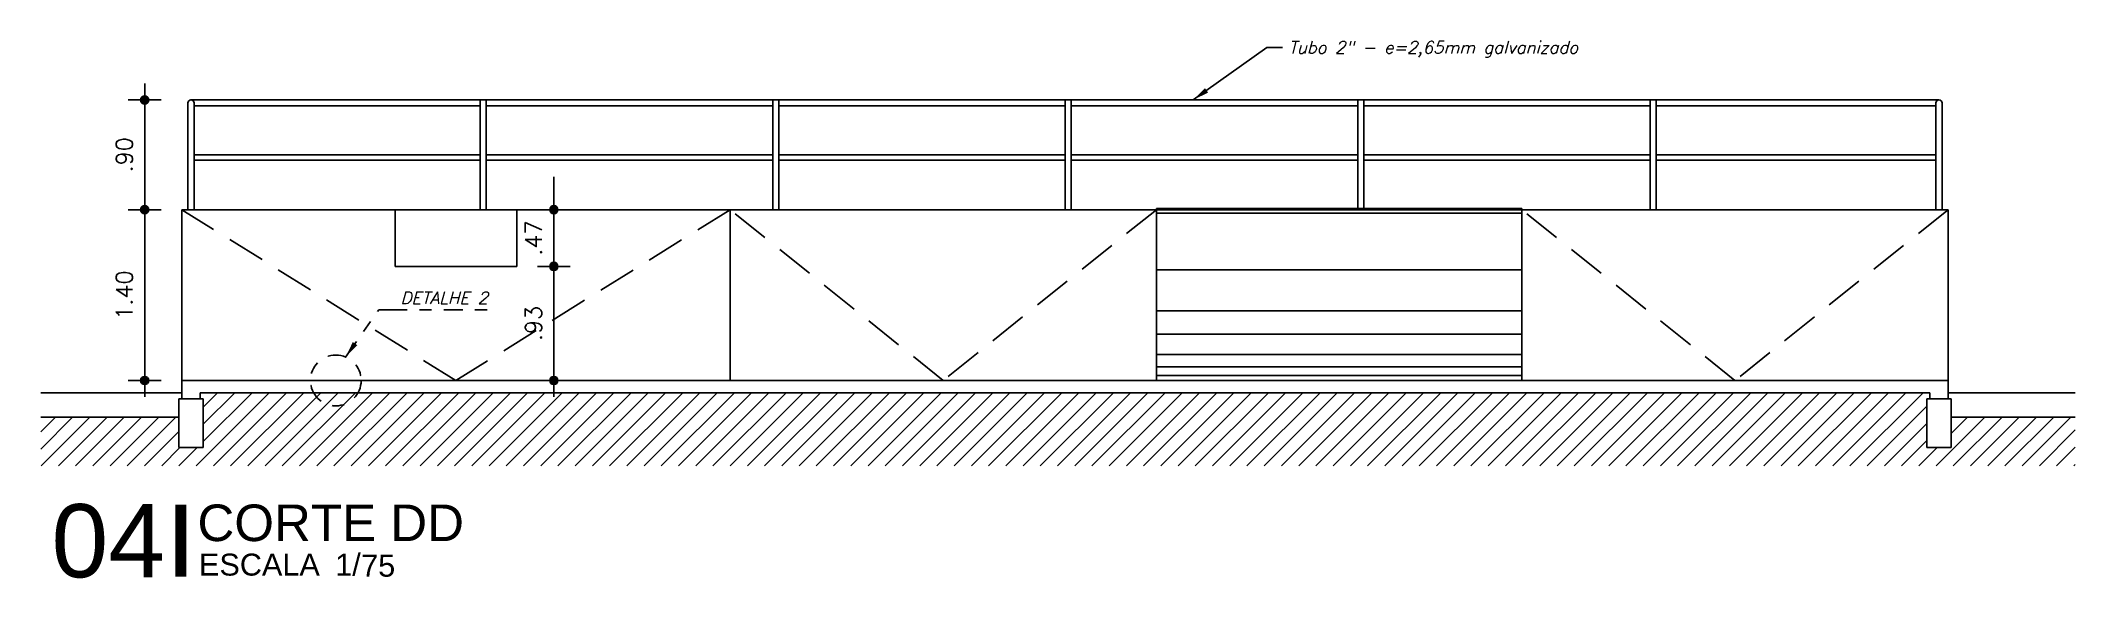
# Model space of a CAD drawing. Header units: millimetres. Extents: x 482 to 600, y -218 to -108.
# Drawn here: x 529.4 to 546.1, y -210.32 to -205.88 of the extents above; entities that cross this region are included whole.
import ezdxf
from ezdxf.enums import TextEntityAlignment as Align

# ---------------------------------------------------------------- set-up
doc = ezdxf.new("R2010")
doc.units = ezdxf.units.MM
doc.header["$LTSCALE"] = 2.5
doc.linetypes.add('DASHDOT2', pattern=[0.5, 0.25, -0.125, 0, -0.125])
doc.linetypes.add('HIDDEN2', pattern=[0.1875, 0.125, -0.0625])
for name, color, linetype in [('AN_INDICAÇAO', 2, 'Continuous'), ('COTAS', 1, 'Continuous'), ('HACHURA', 254, 'Continuous'), ('INDICAÇÃO', 1, 'Continuous'), ('PAREDE', 4, 'Continuous'), ('PROJEÇÃO', 1, 'HIDDEN2'), ('TXAMB', 2, 'Continuous'), ('VISTA', 1, 'Continuous')]:
    doc.layers.add(name, color=color, linetype=linetype)
doc.styles.add('ARIAL', font='arial.ttf')
doc.styles.add('ARIAL 02', font='sanss___.ttf', dxfattribs={"height": 2})
doc.styles.add('COTA75', font='ROMANS.SHX')
doc.styles.add('ROMANS', font='romans', dxfattribs={"oblique": 15})
doc.dimstyles.new('COTA75', dxfattribs={"dimtxt": 0.135, "dimasz": 0.135, "dimexe": 0.05, "dimexo": 0.95, "dimgap": 0.1, "dimtad": 1, "dimzin": 4, "dimdsep": 46, "dimtxsty": 'COTA75', "dimblk": 'bola', "dimcen": -0.1, "dimdle": 0.05, "dimse1": 1, "dimse2": 1, "dimclrd": 256, "dimclre": 256, "dimclrt": 2, "dimadec": 0, "dimazin": 0, "dimtfac": 1, "dimtix": 1, "dimtmove": 2, "dimatfit": 3, "dimfxl": 1, "dimtvp": 0.833333, "dimtolj": 1, "dimtzin": 4, "dimarcsym": 0})
doc.dimstyles.new('COTA75$0', dxfattribs={"dimtxt": 0.135, "dimasz": 0.135, "dimexe": 0.05, "dimexo": 0.95, "dimgap": 0.1, "dimtad": 1, "dimzin": 4, "dimdsep": 46, "dimtxsty": 'COTA75', "dimblk": 'bola', "dimcen": -0.1, "dimdle": 0.05, "dimse1": 1, "dimse2": 1, "dimclrd": 256, "dimclre": 256, "dimclrt": 2, "dimadec": 0, "dimazin": 0, "dimtfac": 1, "dimtix": 1, "dimtmove": 2, "dimatfit": 3, "dimfxl": 1, "dimtvp": 0.833333, "dimtolj": 1, "dimtzin": 4, "dimarcsym": 0})

msp = doc.modelspace()

# ---------------------------------------------------------------- texts
at = {"layer": 'TXAMB', "color": 2, "char_height": 0.1, "attachment_point": 1, "style": 'ROMANS'}
for s, insert in [('Tubo 2" - e=2,65mm galvanizado', (539.64, -205.881)), ('DETALHE 2', (532.349, -207.935))]:
    msp.add_mtext(s, dxfattribs=dict(at, insert=insert))

# ---------------------------------------------------------------- blocks, each defined once
blk = doc.blocks.new('bola')
blk.add_hatch(color=0).paths.add_polyline_path([(-0.25, 0, 1), (0.25, 0, 1)])
at = {"color": 0}
for p, q in [((-1, 0), (-0.25, 0)), ((0, 1), (0, 0.25)), ((0.25, 0), (1, 0)), ((0, -0.25), (0, -1))]:
    blk.add_line(p, q, dxfattribs=at)
blk.add_circle((0, 0), 0.25, dxfattribs=at)
blk = doc.blocks.new('*D99')
at = {"layer": 'COTAS', "lineweight": -2}
blk.add_line((530.25, -208.527), (530.25, -207.397), dxfattribs=at)
at = {"layer": 'DEFPOINTS', "color": 0}
for p in [(530.25, -207.262), (530.555, -207.262), (530.555, -208.662)]:
    blk.add_point(p, dxfattribs=at)
at = {"layer": 'COTAS', "lineweight": -2, "xscale": 0.135, "yscale": 0.135, "zscale": 0.135}
for p, rotation in [((530.25, -207.262), 90), ((530.25, -208.662), 270)]:
    blk.add_blockref('bola', p, dxfattribs=dict(at, rotation=rotation))
at = {"layer": 'COTAS', "color": 2, "insert": (530.082, -207.962), "char_height": 0.135, "attachment_point": 5, "rotation": 90, "style": 'COTA75'}
blk.add_mtext('\\A1;1.40', dxfattribs=at)
blk = doc.blocks.new('*D100')
at = {"layer": 'COTAS', "lineweight": -2}
blk.add_line((530.25, -207.127), (530.25, -206.497), dxfattribs=at)
at = {"layer": 'DEFPOINTS', "color": 0}
for p in [(530.25, -206.362), (530.938, -206.362), (530.938, -207.262)]:
    blk.add_point(p, dxfattribs=at)
at = {"layer": 'COTAS', "lineweight": -2, "xscale": 0.135, "yscale": 0.135, "zscale": 0.135}
for p, rotation in [((530.25, -206.362), 90), ((530.25, -207.262), 270)]:
    blk.add_blockref('bola', p, dxfattribs=dict(at, rotation=rotation))
at = {"layer": 'COTAS', "color": 2, "insert": (530.082, -206.812), "char_height": 0.135, "attachment_point": 5, "rotation": 90, "style": 'COTA75'}
blk.add_mtext('\\A1;.90', dxfattribs=at)
blk = doc.blocks.new('*D101')
at = {"layer": 'COTAS', "lineweight": -2}
blk.add_line((533.609, -207.862), (533.609, -208.527), dxfattribs=at)
at = {"layer": 'DEFPOINTS', "color": 0}
for p in [(533.305, -207.727), (533.305, -208.662), (533.609, -208.662)]:
    blk.add_point(p, dxfattribs=at)
at = {"layer": 'COTAS', "lineweight": -2, "xscale": 0.135, "yscale": 0.135, "zscale": 0.135}
for p, rotation in [((533.609, -207.727), 90), ((533.609, -208.662), 270)]:
    blk.add_blockref('bola', p, dxfattribs=dict(at, rotation=rotation))
at = {"layer": 'COTAS', "color": 2, "insert": (533.442, -208.195), "char_height": 0.135, "attachment_point": 5, "rotation": 90, "style": 'COTA75'}
blk.add_mtext('\\A1;.93', dxfattribs=at)
blk = doc.blocks.new('*D102')
at = {"layer": 'COTAS', "lineweight": -2}
for p, q in [((533.609, -207.127), (533.609, -206.992)), ((533.609, -207.727), (533.609, -207.262)), ((533.609, -207.862), (533.609, -207.997))]:
    blk.add_line(p, q, dxfattribs=at)
at = {"layer": 'DEFPOINTS', "color": 0}
for p in [(533.305, -207.262), (533.609, -207.262), (533.305, -207.727)]:
    blk.add_point(p, dxfattribs=at)
at = {"layer": 'COTAS', "lineweight": -2, "xscale": 0.135, "yscale": 0.135, "zscale": 0.135}
for p, rotation in [((533.609, -207.262), 270), ((533.609, -207.727), 90)]:
    blk.add_blockref('bola', p, dxfattribs=dict(at, rotation=rotation))
at = {"layer": 'COTAS', "color": 2, "insert": (533.442, -207.495), "char_height": 0.135, "attachment_point": 5, "rotation": 90, "style": 'COTA75'}
blk.add_mtext('\\A1;.47', dxfattribs=at)
blk = doc.blocks.new('IND_INDICAÇÃO')
at = {"color": 8}
blk.add_lwpolyline([(0.01665, 0.00794, 0.0012, 0.0012, 0), (0.01665, 0.00006, 0.0008, 0.0008, 0)], format="xyseb", dxfattribs=at)
at = {"style": 'ARIAL 02'}
for s, p in [('ESCALA', (0.01862, 0.00019)), ('1/', (0.03353, 0.00019))]:
    blk.add_text(s, height=0.0024, dxfattribs=at).set_placement(p)
at = {"style": 'ARIAL', "flags": 4}
blk.add_attdef('NUMERO', text='', height=0.008, dxfattribs=at).set_placement((0.01491, 0.004), align=Align.MIDDLE_RIGHT)
for tag, height, p in [('NOME.DO.DESENHO', 0.004, (0.01845, 0.00597)), ('ESCALA', 0.0024, (0.03637, 0.00126))]:
    blk.add_attdef(tag, text='', height=height, dxfattribs=at).set_placement(p, align=Align.MIDDLE_LEFT)

# ---------------------------------------------------------------- dimensions: what is measured, and where the dimension line sits
at = {"layer": 'COTAS'}
for base, p1, p2, picture, middle in [((530.25, -206.362), (530.938, -207.262), (530.938, -206.362), '*D100', (530.082, -206.812)), ((530.25, -207.262), (530.555, -208.662), (530.555, -207.262), '*D99', (530.082, -207.962))]:
    dim = msp.add_linear_dim(base=base, p1=p1, p2=p2, angle=90, dimstyle='COTA75$0', dxfattribs=at)
    dim.commit()
    dim.dimension.update_dxf_attribs({"geometry": picture, "text_midpoint": middle})
for base, p2, text, picture, middle in [((533.609, -207.262), (533.305, -207.262), '.47', '*D102', (533.442, -207.495)), ((533.609, -208.662), (533.305, -208.662), '.93', '*D101', (533.442, -208.195))]:
    dim = msp.add_linear_dim(base=base, p1=(533.305, -207.727), p2=p2, angle=90, text=text, dimstyle='COTA75$0', dxfattribs=at)
    dim.commit()
    dim.dimension.update_dxf_attribs({"geometry": picture, "text_midpoint": middle})

# ---------------------------------------------------------------- hatches: boundary and pattern name
at = {"layer": 'HACHURA'}
h = msp.add_hatch(dxfattribs=at)
h.set_pattern_fill('_USER', color=256, scale=0.1, angle=45, style=0, pattern_type=0)
h.set_pattern_definition([(45, (492.0641, -209.36226), (-0.07071068, 0.07071068), [])])
h.paths.add_polyline_path([(544.88, -208.812), (544.905, -208.812), (544.905, -208.762), (530.705, -208.762), (530.705, -208.812), (530.73, -208.812), (530.73, -209.212), (530.53, -209.212), (530.53, -208.962), (529.396, -208.962), (529.396, -209.362), (546.099, -209.362), (546.099, -208.962), (545.08, -208.962), (545.08, -209.212), (544.88, -209.212)])

# ---------------------------------------------------------------- linework, layer by layer
msp.add_line((542.611, -207.262), (542.658, -207.262))
at = {"layer": 'INDICAÇÃO', "color": 3, "linetype": 'DASHDOT2', "ltscale": 0.25}
msp.add_circle((531.819, -208.662), 0.208, dxfattribs=at)
at = {"layer": 'PAREDE'}
for p, q in [((530.555, -208.762), (529.396, -208.762)), ((530.705, -208.812), (530.705, -208.762)), ((544.905, -208.762), (530.705, -208.762)), ((545.055, -208.662), (545.055, -208.762)), ((546.099, -208.762), (545.055, -208.762)), ((530.53, -208.812), (530.73, -208.812)), ((530.53, -208.812), (530.53, -209.212)), ((530.73, -208.812), (530.73, -209.212)), ((545.08, -208.812), (544.88, -208.812)), ((544.88, -208.812), (544.88, -209.212)), ((545.08, -208.812), (545.08, -209.212)), ((530.53, -208.962), (529.396, -208.962)), ((546.099, -208.962), (545.08, -208.962)), ((530.53, -209.212), (530.73, -209.212)), ((545.08, -209.212), (544.88, -209.212))]:
    msp.add_line(p, q, dxfattribs=at)
at = {"layer": 'PAREDE', "color": 7}
msp.add_line((530.555, -208.812), (530.555, -208.662), dxfattribs=at)
at = {"layer": 'PAREDE'}
for points in [[(530.555, -208.662), (545.055, -208.662)], [(544.905, -208.812), (544.905, -208.762)], [(545.055, -208.812), (545.055, -208.662)]]:
    msp.add_lwpolyline(points, dxfattribs=at)
at = {"layer": 'PROJEÇÃO'}
for p, q in [((532.805, -208.662), (530.555, -207.262)), ((535.055, -207.262), (532.805, -208.662)), ((536.805, -208.662), (535.055, -207.262)), ((538.555, -207.262), (536.805, -208.662)), ((543.305, -208.662), (541.555, -207.262)), ((545.055, -207.262), (543.305, -208.662))]:
    msp.add_line(p, q, dxfattribs=at)
at = {"layer": 'VISTA', "color": 8}
for p, q in [((530.605, -207.262), (530.605, -206.387)), ((530.655, -207.262), (530.655, -206.387)), ((533.003, -207.262), (533.003, -206.362)), ((533.053, -207.262), (533.053, -206.362)), ((535.406, -207.262), (535.406, -206.362)), ((535.456, -207.262), (535.456, -206.362)), ((537.806, -207.262), (537.806, -206.362)), ((537.856, -207.262), (537.856, -206.362)), ((540.209, -207.262), (540.209, -206.362)), ((540.259, -207.262), (540.259, -206.362)), ((542.609, -207.262), (542.609, -206.362)), ((542.659, -207.262), (542.659, -206.362)), ((544.955, -207.262), (544.955, -206.387)), ((545.005, -207.262), (545.005, -206.387))]:
    msp.add_line(p, q, dxfattribs=at)
for points in [[(544.98, -206.362), (530.63, -206.362)], [(533.003, -206.409), (530.655, -206.409)], [(535.406, -206.409), (533.053, -206.409)], [(537.806, -206.409), (535.456, -206.409)], [(540.209, -206.409), (537.856, -206.409)], [(542.609, -206.409), (540.259, -206.409)], [(544.955, -206.409), (542.659, -206.409)], [(533.003, -206.812), (530.655, -206.812)], [(533.003, -206.856), (530.655, -206.856)], [(535.406, -206.812), (533.053, -206.812)], [(535.406, -206.856), (533.053, -206.856)], [(537.806, -206.812), (535.456, -206.812)], [(537.806, -206.856), (535.456, -206.856)], [(540.209, -206.812), (537.856, -206.812)], [(540.209, -206.856), (537.856, -206.856)], [(542.609, -206.812), (540.259, -206.812)], [(542.609, -206.856), (540.259, -206.856)], [(544.955, -206.812), (542.659, -206.812)], [(544.955, -206.856), (542.659, -206.856)], [(538.555, -208.283), (541.555, -208.283)], [(538.555, -208.45), (541.555, -208.45)], [(538.555, -208.55), (541.555, -208.55)], [(538.555, -208.621), (541.555, -208.621)]]:
    msp.add_lwpolyline(points, dxfattribs=at)
at = {"layer": 'VISTA'}
for points in [[(530.555, -207.262), (545.055, -207.262)], [(538.555, -207.253), (541.555, -207.253)], [(538.555, -207.289), (541.555, -207.289)], [(538.555, -207.756), (541.555, -207.756)], [(538.555, -208.092), (541.555, -208.092)]]:
    msp.add_lwpolyline(points, dxfattribs=at)
at = {"layer": 'VISTA', "color": 2}
for points in [[(530.555, -208.662), (530.555, -208.662), (530.555, -207.262)], [(532.305, -207.727), (532.305, -207.262)], [(533.305, -207.727), (533.305, -207.262)], [(535.055, -208.662), (535.055, -207.262)], [(538.555, -208.662), (538.555, -207.253)], [(541.555, -208.662), (541.555, -207.253)], [(545.055, -208.662), (545.055, -207.262)], [(532.305, -207.727), (533.305, -207.727)]]:
    msp.add_lwpolyline(points, dxfattribs=at)
at = {"layer": 'VISTA', "color": 8}
for centre in [(530.63, -206.387), (544.98, -206.387)]:
    msp.add_arc(centre, 0.025, 0, 180, dxfattribs=at)

# ---------------------------------------------------------------- block references
at = {"layer": 'AN_INDICAÇAO'}
ref = msp.add_blockref('IND_INDICAÇÃO', (529.299, -210.276), dxfattribs=dict(at, xscale=75, yscale=75, zscale=75))
ref.add_attrib('NUMERO', '04', dxfattribs={"layer": '0', "height": 0.6, "style": 'ARIAL'}).set_placement((530.417, -209.976), align=Align.MIDDLE_RIGHT)
ref.add_attrib('NOME.DO.DESENHO', 'CORTE DD', dxfattribs={"layer": '0', "height": 0.3, "style": 'ARIAL'}).set_placement((530.683, -209.829), align=Align.MIDDLE_LEFT)
ref.add_attrib('ESCALA', '75', dxfattribs={"layer": '0', "height": 0.18, "style": 'ARIAL'}).set_placement((532.027, -210.181), align=Align.MIDDLE_LEFT)

msp.set_redraw_order([(e.dxf.handle, doc.entitydb.next_handle()) for e in msp.query("TEXT MTEXT ATTDEF DIMENSION ARC_DIMENSION")])  # texts and dimensions are drawn at this point

# ---------------------------------------------------------------- leaders
at = {"layer": 'INDICAÇÃO', "ltscale": 0.25}
msp.add_leader([(538.857, -206.362), (539.461, -205.931), (539.59, -205.931)], dimstyle='COTA75', dxfattribs=at)
at = {"layer": 'INDICAÇÃO', "color": 3, "linetype": 'DASHDOT2', "ltscale": 0.25, "annotation_type": 0, "has_hookline": 1, "hookline_direction": 0, "text_width": 0.807}
msp.add_leader([(531.899, -208.47), (532.171, -208.084), (532.249, -208.084)], dimstyle='COTA75', dxfattribs=at)

doc.saveas('drawing.dxf')
